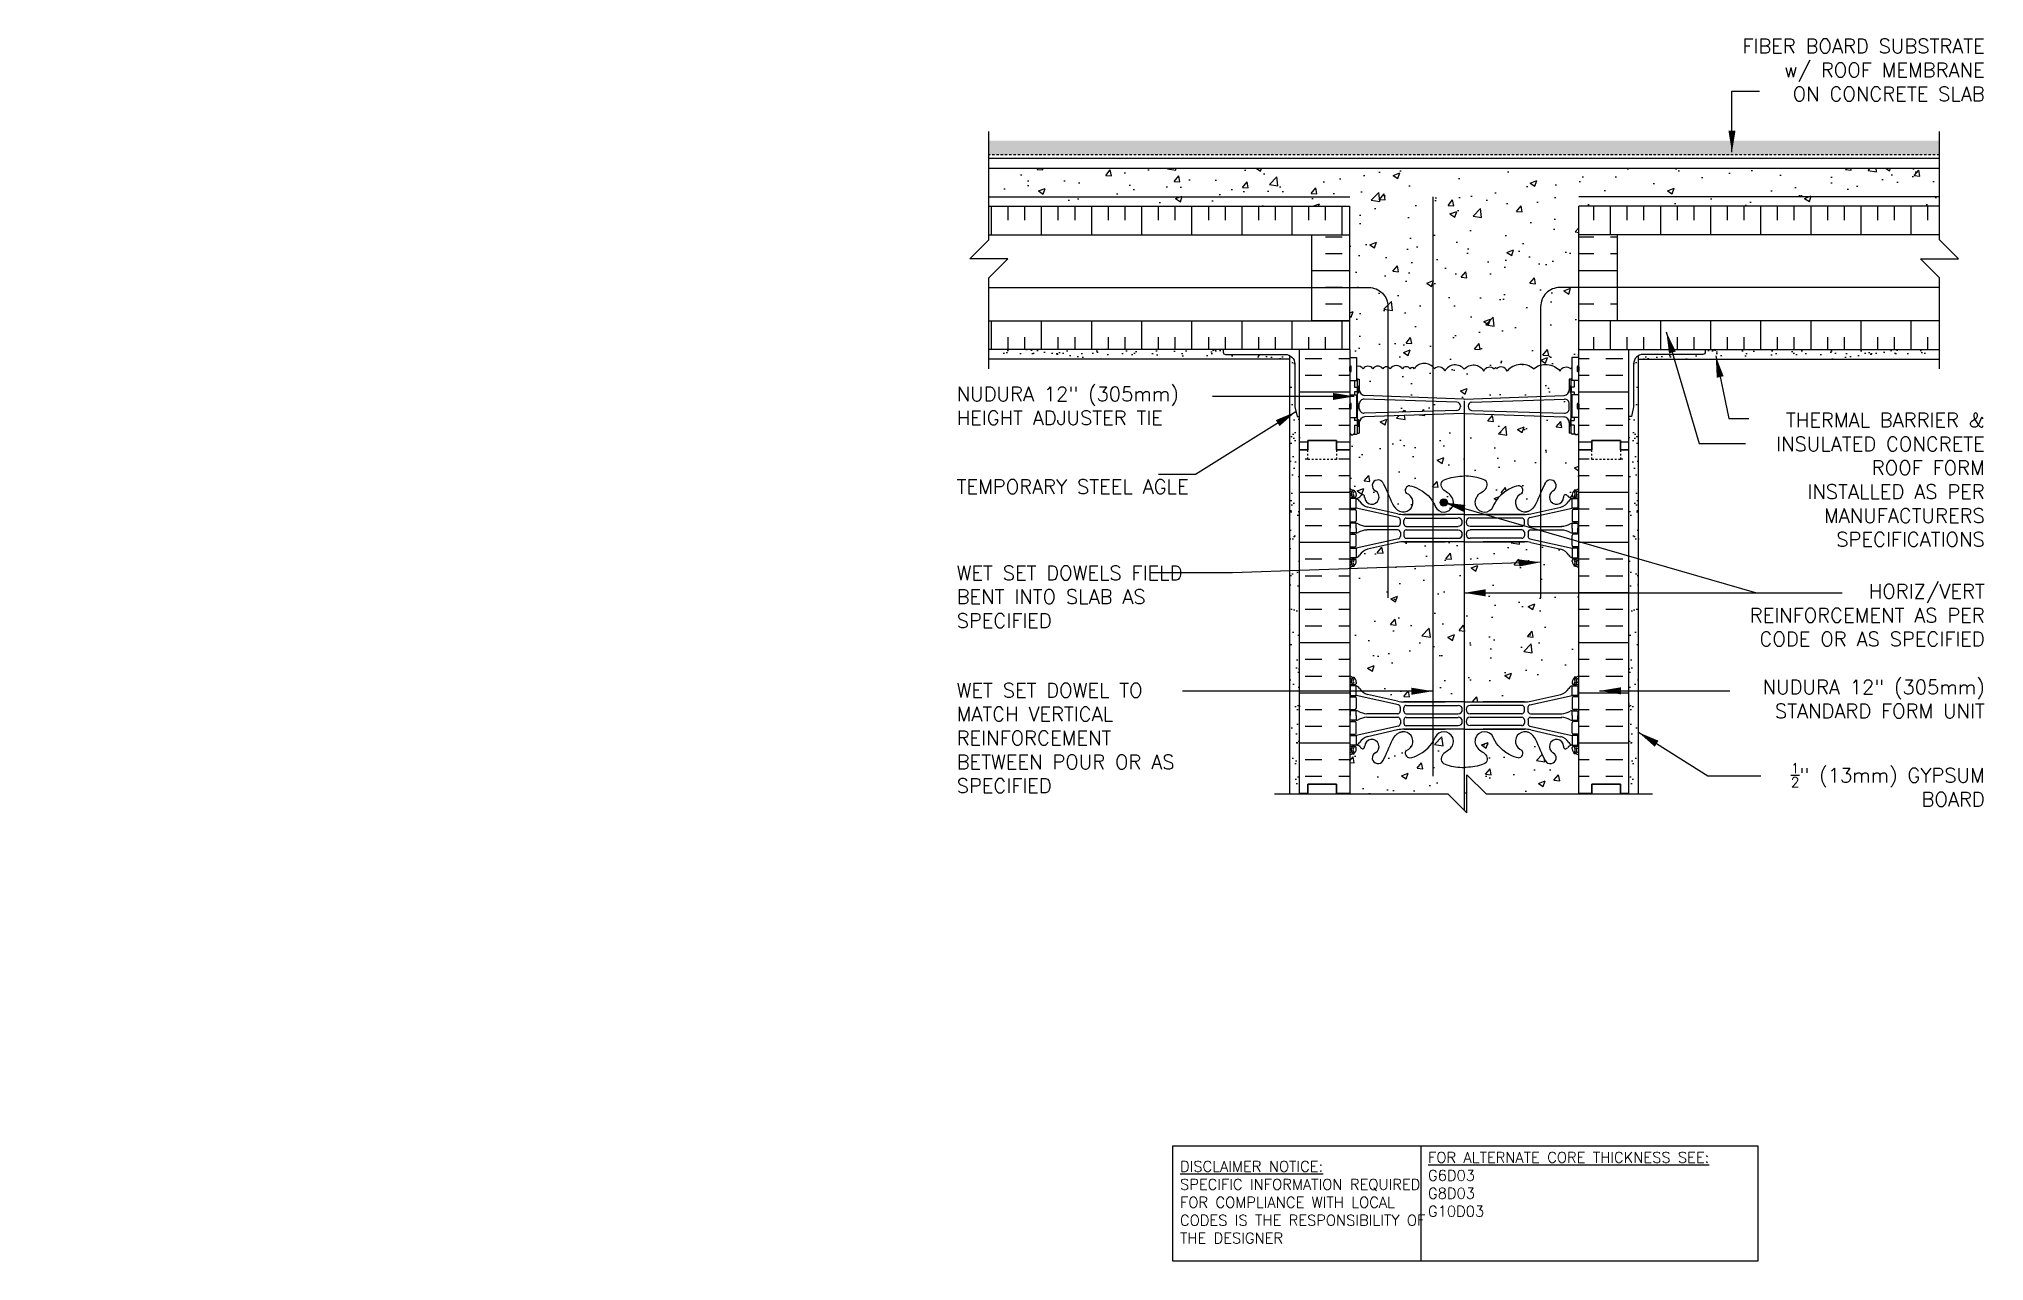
# Model space of a CAD drawing. Header units: inches. Extents: x 189 to 291, y 107 to 171.
import ezdxf

# ---------------------------------------------------------------- set-up
doc = ezdxf.new("R2010")
doc.units = ezdxf.units.IN
doc.header["$LTSCALE"] = 0.5
doc.header["$MEASUREMENT"] = 0
doc.linetypes.add('DASHED2', pattern=[0.375, 0.25, -0.125])
for name, color, linetype in [('HATCH', 12, 'Continuous'), ('line25', 2, 'Continuous'), ('LINE3', 3, 'Continuous'), ('LINE50', 5, 'Continuous'), ('LINE9', 9, 'Continuous'), ('TEXT', 4, 'Continuous'), ('Web_Edge', 9, 'Continuous')]:
    doc.layers.add(name, color=color, linetype=linetype)
doc.styles.add('DIM', font='romans.shx', dxfattribs={"width": 0.7})
doc.styles.add('ROMANS', font='romans.shx', dxfattribs={"height": 0.75})
doc.styles.get("Standard").update_dxf_attribs({"font": 'romans.shx', "height": 0.75})
doc.linetypes.add('STEEL', pattern='A,0.5,-0.2,["X",Standard,S=0.1,R=0,X=-0.1,Y=-0.05],-0.1', length=0.8)
doc.dimstyles.new('ext_12', dxfattribs={"dimscale": 12, "dimtxt": 0.09375, "dimasz": 0.09375, "dimexe": 0.09375, "dimexo": 0.0625, "dimgap": 0.0625, "dimtad": 1, "dimdec": 1, "dimzin": 2, "dimdsep": 46, "dimlunit": 4, "dimtxsty": 'DIM', "dimcen": 0.09, "dimdle": 0.09375, "dimclrt": 4, "dimadec": 0, "dimazin": 0, "dimtfac": 1, "dimtdec": 1, "dimtmove": 2, "dimatfit": 3, "dimfxl": 1, "dimfrac": 2, "dimtolj": 1, "dimtzin": 0, "dimarcsym": 0})
pattern_1 = [(50, (0, 0), (3.5863, -0.31376), [0.375, -4.125]), (355, (0, 0), (-0.693757, 3.76096), [0.3, -3.3]), (100.4514, (0.299, -0.026), (2.892544, 3.4472), [0.3187, -3.50571]), (46.1842, (0, 1), (5.336207, -0.827596), [0.5625, -6.1875]), (96.6356, (0.4447, 0.931), (4.67331, 4.87059), [0.47805, -5.25857]), (351.1842, (0, 1), (4.67331, 4.87059), [0.45, -4.95]), (21, (0.5, 0.75), (2.984535, -2.013094), [0.375, -4.125]), (326, (0.5, 0.75), (1.216577, 3.62575), [0.3, -3.3]), (71.4514, (0.7487, 0.5822), (4.201112, 1.612656), [0.3187, -3.50571]), (37.5, (0, 0), (0.0607993, 1.6644693), [0, -3.26, 0, -3.35, 0, -3.3125]), (7.5, (0, 0), (1.315348, 1.972059), [0, -1.91, 0, -3.185, 0, -1.2625]), (327.5, (-1.115, 0), (2.669112, -0.1127744), [0, -1.25, 0, -3.9, 0, -5.175]), (317.5, (-1.615, 0), (2.915931, 0.500525), [0, -1.625, 0, -2.59, 0, -3.675])]

msp = doc.modelspace()

# ---------------------------------------------------------------- texts
at = {"layer": 'TEXT', "char_height": 0.75, "style": 'ROMANS'}
for s, insert, width, attachment_point in [('\\A1;FIBER BOARD SUBSTRATE\\Pw/ ROOF MEMBRANE \\PON CONCRETE SLAB', (291.09, 170.72), 26.1134, 3), ('\\PNUDURA 12" (305mm) HEIGHT ADJUSTER TIE', (237.24, 152.14), 13.3831, 4), ('THERMAL BARRIER & INSULATED CONCRETE ROOF FORM INSTALLED AS PER MANUFACTURERS SPECIFICATIONS', (291.09, 147.65), 12.1742, 6), ('TEMPORARY STEEL AGLE', (237.24, 147.29), 13.3831, 4), ('\\PWET SET DOWELS FIELD BENT INTO SLAB AS SPECIFIED', (237.24, 142.15), 13.3831, 4), ('HORIZ/VERT REINFORCEMENT AS PER CODE OR AS SPECIFIED', (291.09, 140.56), 14.0593, 6), ('WET SET DOWEL TO MATCH VERTICAL REINFORCEMENT BETWEEN POUR OR AS SPECIFIED', (237.24, 134.13), 13.4725, 4), ('NUDURA 12" (305mm) STANDARD FORM UNIT', (291.09, 136.17), 16.7017, 6), ('\\A1;{\\H0.7x;\\S1/2;}" (13mm) GYPSUM BOARD', (291.09, 131.68), 12.1742, 6)]:
    msp.add_mtext(s, dxfattribs=dict(at, insert=insert, width=width, attachment_point=attachment_point))
at = {"layer": 'TEXT', "char_height": 0.5625, "attachment_point": 4}
for s, insert, width in [('{\\LFOR ALTERNATE CORE THICKNESS SEE:\\P}G6D03\\PG8D03\\PG10D03', (261.93, 110.77), 23.333), ('{\\LDISCLAIMER NOTICE:}\\PSPECIFIC INFORMATION REQUIRED FOR COMPLIANCE WITH LOCAL CODES IS THE RESPONSIBILITY OF THE DESIGNER', (248.94, 109.83), 14.0024)]:
    msp.add_mtext(s, dxfattribs=dict(at, insert=insert, width=width))

# ---------------------------------------------------------------- blocks, each defined once
blk = doc.blocks.new('12-inch Hinge Pin Web')
at = {"layer": 'Web_Edge'}
for p, q in [((349.97, 208.9), (350.06, 208.9)), ((350.06, 208.9), (350.06, 208.86)), ((361.68, 208.9), (361.59, 208.9)), ((361.59, 208.9), (361.59, 208.86)), ((349.82, 208.63), (349.9, 208.63)), ((349.82, 208.53), (350.11, 208.53)), ((349.82, 207.89), (350.11, 207.89)), ((349.97, 208.53), (349.97, 208.46)), ((349.97, 207.96), (349.97, 207.89)), ((350.06, 208.53), (350.06, 208.46)), ((350.06, 207.96), (350.06, 207.89)), ((352.38, 207.46), (350.16, 207.96)), ((350.17, 208.66), (350.17, 208.59)), ((352.34, 207.66), (350.76, 208.01)), ((359.26, 207.46), (361.48, 207.96)), ((359.31, 207.66), (360.89, 208.01)), ((361.48, 208.66), (361.48, 208.59)), ((361.82, 208.53), (361.54, 208.53)), ((361.82, 207.89), (361.54, 207.89)), ((361.59, 208.53), (361.59, 208.46)), ((361.59, 207.96), (361.59, 207.89)), ((361.68, 208.53), (361.68, 208.46)), ((361.68, 207.96), (361.68, 207.89)), ((361.82, 208.63), (361.75, 208.63)), ((349.82, 207.23), (350.11, 207.23)), ((349.97, 207.23), (349.97, 207.16)), ((350.06, 207.23), (350.06, 207.16)), ((350.17, 207.82), (350.17, 207.29)), ((352.35, 207), (350.72, 207)), ((352.48, 207.13), (352.48, 207.34)), ((352.67, 207.62), (354.82, 207.62)), ((355.82, 207.62), (352.67, 207.62)), ((352.67, 207.13), (352.67, 207.31)), ((352.79, 207.43), (355.51, 207.43)), ((352.79, 207), (355.51, 207)), ((355.82, 207.62), (358.98, 207.62)), ((358.85, 207.43), (356.14, 207.43)), ((358.85, 207), (356.14, 207)), ((358.98, 207.62), (356.82, 207.62)), ((358.98, 207.13), (358.98, 207.31)), ((359.17, 207.13), (359.17, 207.34)), ((359.29, 207), (360.93, 207)), ((361.48, 207.82), (361.48, 207.29)), ((361.82, 207.23), (361.54, 207.23)), ((361.59, 207.23), (361.59, 207.16)), ((361.68, 207.23), (361.68, 207.16)), ((349.82, 206.59), (350.11, 206.59)), ((349.82, 205.93), (350.11, 205.93)), ((349.97, 206.59), (349.97, 206.66)), ((349.97, 205.86), (349.97, 205.93)), ((350.06, 206.59), (350.06, 206.66)), ((350.06, 205.86), (350.06, 205.93)), ((352.38, 206.35), (350.16, 205.86)), ((350.17, 205.99), (350.17, 206.52)), ((352.35, 206.81), (350.72, 206.81)), ((352.34, 206.15), (350.76, 205.8)), ((352.48, 206.69), (352.48, 206.47)), ((352.67, 206.69), (352.67, 206.5)), ((352.67, 206.19), (354.82, 206.19)), ((355.82, 206.19), (352.67, 206.19)), ((352.79, 206.81), (355.51, 206.81)), ((352.79, 206.38), (355.51, 206.38)), ((355.82, 206.19), (358.98, 206.19)), ((358.85, 206.81), (356.14, 206.81)), ((358.85, 206.38), (356.14, 206.38)), ((358.98, 206.19), (356.82, 206.19)), ((358.98, 206.69), (358.98, 206.5)), ((359.17, 206.69), (359.17, 206.47)), ((359.26, 206.35), (361.48, 205.86)), ((359.29, 206.81), (360.93, 206.81)), ((359.31, 206.15), (360.89, 205.8)), ((361.48, 205.99), (361.48, 206.52)), ((361.82, 206.59), (361.54, 206.59)), ((361.82, 205.93), (361.54, 205.93)), ((361.59, 206.59), (361.59, 206.66)), ((361.59, 205.86), (361.59, 205.93)), ((361.68, 206.59), (361.68, 206.66)), ((361.68, 205.86), (361.68, 205.93)), ((349.82, 205.29), (350.11, 205.29)), ((349.82, 205.19), (349.9, 205.19)), ((349.97, 205.29), (349.97, 205.36)), ((349.97, 204.91), (350.06, 204.91)), ((350.06, 205.29), (350.06, 205.36)), ((350.06, 204.91), (350.06, 204.95)), ((350.17, 205.16), (350.17, 205.22)), ((361.48, 205.16), (361.48, 205.22)), ((361.82, 205.29), (361.54, 205.29)), ((361.59, 205.29), (361.59, 205.36)), ((361.59, 204.91), (361.59, 204.95)), ((361.68, 204.91), (361.59, 204.91)), ((361.68, 205.29), (361.68, 205.36)), ((361.82, 205.19), (361.75, 205.19)), ((349.82, 198.82), (349.9, 198.82)), ((349.82, 198.72), (350.11, 198.72)), ((349.97, 199.1), (350.06, 199.1)), ((349.97, 198.72), (349.97, 198.65)), ((350.06, 199.1), (350.06, 199.06)), ((350.06, 198.72), (350.06, 198.65)), ((350.17, 198.85), (350.17, 198.78)), ((361.48, 198.85), (361.48, 198.78)), ((361.82, 198.72), (361.54, 198.72)), ((361.68, 199.1), (361.59, 199.1)), ((361.59, 199.1), (361.59, 199.06)), ((361.59, 198.72), (361.59, 198.65)), ((361.68, 198.72), (361.68, 198.65)), ((361.82, 198.82), (361.75, 198.82)), ((349.82, 198.08), (350.11, 198.08)), ((349.97, 198.15), (349.97, 198.08)), ((350.06, 198.15), (350.06, 198.08)), ((352.38, 197.65), (350.16, 198.15)), ((350.17, 198.02), (350.17, 197.48)), ((352.34, 197.85), (350.76, 198.2)), ((352.67, 197.81), (354.82, 197.81)), ((355.82, 197.81), (352.67, 197.81)), ((355.82, 197.81), (358.98, 197.81)), ((358.98, 197.81), (356.82, 197.81)), ((359.26, 197.65), (361.48, 198.15)), ((359.31, 197.85), (360.89, 198.2)), ((361.48, 198.02), (361.48, 197.48)), ((361.82, 198.08), (361.54, 198.08)), ((361.59, 198.15), (361.59, 198.08)), ((361.68, 198.15), (361.68, 198.08)), ((349.82, 197.42), (350.11, 197.42)), ((349.82, 196.78), (350.11, 196.78)), ((349.97, 197.42), (349.97, 197.35)), ((349.97, 196.78), (349.97, 196.85)), ((350.06, 197.42), (350.06, 197.35)), ((350.06, 196.78), (350.06, 196.85)), ((350.17, 196.18), (350.17, 196.72)), ((352.35, 197.19), (350.72, 197.19)), ((352.35, 197), (350.72, 197)), ((352.48, 197.32), (352.48, 197.53)), ((352.48, 196.88), (352.48, 196.67)), ((352.67, 197.32), (352.67, 197.5)), ((352.67, 196.88), (352.67, 196.69)), ((352.79, 197.63), (355.51, 197.63)), ((352.79, 197.19), (355.51, 197.19)), ((352.79, 197), (355.51, 197)), ((358.85, 197.63), (356.14, 197.63)), ((358.85, 197.19), (356.14, 197.19)), ((358.85, 197), (356.14, 197)), ((358.98, 197.32), (358.98, 197.5)), ((358.98, 196.88), (358.98, 196.69)), ((359.17, 197.32), (359.17, 197.53)), ((359.17, 196.88), (359.17, 196.67)), ((359.29, 197.19), (360.93, 197.19)), ((359.29, 197), (360.93, 197)), ((361.48, 196.18), (361.48, 196.72)), ((361.82, 197.42), (361.54, 197.42)), ((361.82, 196.78), (361.54, 196.78)), ((361.59, 197.42), (361.59, 197.35)), ((361.59, 196.78), (361.59, 196.85)), ((361.68, 197.42), (361.68, 197.35)), ((361.68, 196.78), (361.68, 196.85)), ((349.82, 196.12), (350.11, 196.12)), ((349.97, 196.05), (349.97, 196.12)), ((350.06, 196.05), (350.06, 196.12)), ((352.38, 196.54), (350.16, 196.05)), ((352.34, 196.35), (350.76, 195.99)), ((352.67, 196.38), (354.82, 196.38)), ((355.82, 196.38), (352.67, 196.38)), ((352.79, 196.57), (355.51, 196.57)), ((355.82, 196.38), (358.98, 196.38)), ((358.85, 196.57), (356.14, 196.57)), ((358.98, 196.38), (356.82, 196.38)), ((359.26, 196.54), (361.48, 196.05)), ((359.31, 196.35), (360.89, 195.99)), ((361.82, 196.12), (361.54, 196.12)), ((361.59, 196.05), (361.59, 196.12)), ((361.68, 196.05), (361.68, 196.12)), ((349.82, 195.48), (350.11, 195.48)), ((349.82, 195.38), (349.9, 195.38)), ((349.97, 195.48), (349.97, 195.55)), ((349.97, 195.1), (350.06, 195.1)), ((350.06, 195.48), (350.06, 195.55)), ((350.06, 195.1), (350.06, 195.14)), ((350.17, 195.35), (350.17, 195.42)), ((361.48, 195.35), (361.48, 195.42)), ((361.82, 195.48), (361.54, 195.48)), ((361.59, 195.48), (361.59, 195.55)), ((361.59, 195.1), (361.59, 195.14)), ((361.68, 195.1), (361.59, 195.1)), ((361.68, 195.48), (361.68, 195.55)), ((361.82, 195.38), (361.75, 195.38))]:
    blk.add_line(p, q, dxfattribs=at)
for points in [[(349.86, 207.96), (350.16, 207.96), (350.16, 208.46), (349.86, 208.46)], [(361.78, 207.96), (361.48, 207.96), (361.48, 208.46), (361.78, 208.46)], [(349.86, 205.86), (350.16, 205.86), (350.16, 205.36), (349.86, 205.36)], [(361.78, 205.86), (361.48, 205.86), (361.48, 205.36), (361.78, 205.36)], [(349.86, 198.15), (350.16, 198.15), (350.16, 198.65), (349.86, 198.65)], [(361.78, 198.15), (361.48, 198.15), (361.48, 198.65), (361.78, 198.65)], [(349.86, 196.05), (350.16, 196.05), (350.16, 195.55), (349.86, 195.55)], [(361.78, 196.05), (361.48, 196.05), (361.48, 195.55), (361.78, 195.55)]]:
    blk.add_lwpolyline(points, close=True, dxfattribs=at)
for points in [[(350.16, 206.91), (350.16, 207.16), (349.86, 207.16), (349.86, 206.91)], [(350.16, 206.91), (350.16, 206.66), (349.86, 206.66), (349.86, 206.91)], [(361.48, 206.91), (361.48, 207.16), (361.78, 207.16), (361.78, 206.91)], [(361.48, 206.91), (361.48, 206.66), (361.78, 206.66), (361.78, 206.91)], [(350.16, 197.1), (350.16, 197.35), (349.86, 197.35), (349.86, 197.1)], [(350.16, 197.1), (350.16, 196.85), (349.86, 196.85), (349.86, 197.1)], [(361.48, 197.1), (361.48, 197.35), (361.78, 197.35), (361.78, 197.1)], [(361.48, 197.1), (361.48, 196.85), (361.78, 196.85), (361.78, 197.1)]]:
    blk.add_lwpolyline(points, dxfattribs=at)
for centre, radius, start, end in [((350.17, 209.36), 0.5, 226.2109, 250.5288), ((350.17, 209.36), 0.6, 234.7832, 245.0748), ((350.16, 208.71), 0.25, 140.1145, 222.4609), ((350.01, 208.84), 0.045, 321.448, 139.1879), ((349.92, 208.66), 0.25, 0, 70.5288), ((351.31, 209.13), 0.3, 27.597, 243.9425), ((352.98, 208.88), 0.242, 90, 218.2327), ((358.66, 208.88), 0.242, 321.7673, 90), ((360.34, 209.13), 0.3, 296.0575, 152.403), ((361.73, 208.66), 0.25, 109.4712, 180), ((361.64, 208.84), 0.045, 40.8121, 218.552), ((361.48, 209.36), 0.5, 289.4712, 313.7891), ((361.48, 208.71), 0.25, 317.5391, 39.8855), ((361.48, 209.36), 0.6, 294.9252, 305.2168), ((349.9, 208.65), 0.0196, 269.4032, 15.4901), ((349.91, 208.8), 0.021, 343.464, 63.9957), ((350.01, 208.57), 0.045, 222.4609, 42.4609), ((350.16, 208.71), 0.16, 140.0001, 222.4609), ((350.11, 208.59), 0.0625, 270, 0), ((350.11, 207.82), 0.0625, 0, 90), ((350.13, 208.81), 0.352, 276.1291, 321.5331), ((350.04, 208.11), 0.364, 34.9775, 70.3387), ((350.97, 208.72), 0.743, 212.7919, 253.8107), ((350.5, 208.54), 0.113, 347.8156, 154.0569), ((350.99, 208.53), 0.375, 182.9237, 59.8675), ((352.64, 208.25), 0.5, 246.2139, 71.7937), ((354.76, 208.25), 0.5, 204.819, 44.1875), ((356.89, 208.25), 0.5, 135.8125, 335.181), ((359.01, 208.25), 0.5, 108.2063, 293.7861), ((360.66, 208.53), 0.375, 120.1325, 357.0763), ((360.68, 208.72), 0.743, 286.1893, 327.2081), ((361.14, 208.54), 0.113, 25.9431, 192.1844), ((361.52, 208.81), 0.352, 218.4669, 263.8709), ((361.6, 208.11), 0.364, 109.6613, 145.0225), ((361.54, 208.59), 0.0625, 180, 270), ((361.54, 207.82), 0.0625, 90, 180), ((361.63, 208.57), 0.045, 137.5391, 317.5391), ((361.48, 208.71), 0.16, 317.5391, 39.9999), ((361.74, 208.8), 0.021, 116.0043, 196.536), ((361.75, 208.65), 0.0196, 164.5099, 270.5968), ((350.11, 207.29), 0.0625, 270, 0), ((350.16, 206.94), 0.219, 60.4937, 88.92), ((350.81, 208.17), 1.17, 242.6365, 265.6505), ((352.67, 209.12), 1.5, 257.4135, 270), ((352.35, 207.13), 0.125, 270, 0), ((352.35, 207.34), 0.125, 0, 77.3767), ((352.79, 207.31), 0.125, 90, 180), ((352.79, 207.13), 0.125, 180, 270), ((355.51, 207.22), 0.217, 270, 90), ((356.14, 207.22), 0.217, 90, 270), ((358.85, 207.31), 0.125, 0, 90), ((358.85, 207.13), 0.125, 270, 360), ((358.98, 209.12), 1.5, 270, 282.5865), ((359.29, 207.34), 0.125, 102.6233, 180), ((359.29, 207.13), 0.125, 180, 270), ((360.84, 208.17), 1.17, 274.3495, 297.3635), ((361.49, 206.94), 0.219, 91.08, 119.5063), ((361.54, 207.29), 0.0625, 180, 270), ((350.11, 206.52), 0.0625, 0, 90), ((350.11, 205.99), 0.0625, 270, 0), ((350.16, 206.87), 0.219, 271.08, 299.5063), ((350.81, 205.64), 1.17, 94.3495, 117.3635), ((352.67, 204.69), 1.5, 90, 102.5865), ((352.35, 206.69), 0.125, 0, 90), ((352.35, 206.47), 0.125, 282.6233, 0), ((352.79, 206.69), 0.125, 90, 180), ((352.79, 206.5), 0.125, 180, 270), ((355.51, 206.59), 0.217, 270, 90), ((356.14, 206.59), 0.217, 90, 270), ((358.85, 206.69), 0.125, 0, 90), ((358.85, 206.5), 0.125, 270, 0), ((358.98, 204.69), 1.5, 77.4135, 90), ((359.29, 206.69), 0.125, 90, 180), ((359.29, 206.47), 0.125, 180, 257.3767), ((360.84, 205.64), 1.17, 62.6365, 85.6505), ((361.49, 206.87), 0.219, 240.4937, 268.92), ((361.54, 206.52), 0.0625, 90, 180), ((361.54, 205.99), 0.0625, 180, 270), ((350.17, 204.45), 0.6, 114.9252, 125.2168), ((350.17, 204.45), 0.5, 109.4712, 133.7891), ((349.9, 205.17), 0.0196, 344.5099, 90.5968), ((350.16, 205.1), 0.25, 137.5391, 219.8855), ((349.91, 205.01), 0.021, 296.0043, 16.536), ((350.01, 204.97), 0.045, 220.8121, 38.552), ((350.01, 205.24), 0.045, 317.5391, 137.5391), ((350.16, 205.1), 0.16, 137.5391, 219.9999), ((349.92, 205.16), 0.25, 289.4712, 360), ((350.11, 205.22), 0.0625, 360, 90), ((350.04, 205.7), 0.364, 289.6613, 325.0225), ((350.97, 205.09), 0.743, 106.1893, 147.2081), ((360.68, 205.09), 0.743, 32.7919, 73.8107), ((361.6, 205.7), 0.364, 214.9775, 250.3387), ((361.54, 205.22), 0.0625, 90, 180), ((361.73, 205.16), 0.25, 180, 250.5288), ((361.63, 205.24), 0.045, 42.4609, 222.4609), ((361.48, 205.1), 0.16, 320.0001, 42.4609), ((361.64, 204.97), 0.045, 141.448, 319.1879), ((361.48, 204.45), 0.5, 46.2109, 70.5288), ((361.48, 205.1), 0.25, 320.1145, 42.4609), ((361.74, 205.01), 0.021, 163.464, 243.9957), ((361.75, 205.17), 0.0196, 89.4032, 195.4901), ((361.48, 204.45), 0.6, 54.7832, 65.0748), ((350.17, 199.56), 0.5, 226.2109, 250.5288), ((350.17, 199.56), 0.6, 234.7832, 245.0748), ((349.9, 198.84), 0.0196, 269.4032, 15.4901), ((350.16, 198.9), 0.25, 140.1145, 222.4609), ((349.91, 198.99), 0.021, 343.464, 63.9957), ((350.01, 199.03), 0.045, 321.448, 139.1879), ((350.01, 198.76), 0.045, 222.4609, 42.4609), ((349.92, 198.85), 0.25, 0, 70.5288), ((350.16, 198.9), 0.16, 140.0001, 222.4609), ((350.11, 198.78), 0.0625, 270, 0), ((361.73, 198.85), 0.25, 109.4712, 180), ((361.54, 198.78), 0.0625, 180, 270), ((361.63, 198.76), 0.045, 137.5391, 317.5391), ((361.64, 199.03), 0.045, 40.8121, 218.552), ((361.48, 198.9), 0.16, 317.5391, 39.9999), ((361.48, 199.56), 0.5, 289.4712, 313.7891), ((361.48, 198.9), 0.25, 317.5391, 39.8855), ((361.74, 198.99), 0.021, 116.0043, 196.536), ((361.48, 199.56), 0.6, 294.9252, 305.2168), ((361.75, 198.84), 0.0196, 164.5099, 270.5968), ((350.11, 198.02), 0.0625, 0, 90), ((350.04, 198.31), 0.364, 34.9775, 70.3387), ((350.97, 198.92), 0.743, 212.7919, 253.8107), ((352.67, 199.31), 1.5, 257.4135, 270), ((358.98, 199.31), 1.5, 270, 282.5865), ((360.68, 198.92), 0.743, 286.1893, 327.2081), ((361.6, 198.31), 0.364, 109.6613, 145.0225), ((361.54, 198.02), 0.0625, 90, 180), ((350.11, 197.48), 0.0625, 270, 0), ((350.11, 196.72), 0.0625, 0, 90), ((350.16, 197.13), 0.219, 60.4937, 88.92), ((350.16, 197.07), 0.219, 271.08, 299.5063), ((350.81, 198.36), 1.17, 242.6365, 265.6505), ((350.81, 195.84), 1.17, 94.3495, 117.3635), ((352.35, 197.32), 0.125, 270, 0), ((352.35, 196.88), 0.125, 0, 90), ((352.35, 197.53), 0.125, 0, 77.3767), ((352.35, 196.67), 0.125, 282.6233, 0), ((352.79, 197.5), 0.125, 90, 180), ((352.79, 197.32), 0.125, 180, 270), ((352.79, 196.88), 0.125, 90, 180), ((352.79, 196.69), 0.125, 180, 270), ((355.51, 197.41), 0.217, 270, 90), ((355.51, 196.79), 0.217, 270, 90), ((356.14, 197.41), 0.217, 90, 270), ((356.14, 196.79), 0.217, 90, 270), ((358.85, 197.5), 0.125, 0, 90), ((358.85, 197.32), 0.125, 270, 360), ((358.85, 196.88), 0.125, 0, 90), ((358.85, 196.69), 0.125, 270, 0), ((359.29, 197.53), 0.125, 102.6233, 180), ((359.29, 197.32), 0.125, 180, 270), ((359.29, 196.88), 0.125, 90, 180), ((359.29, 196.67), 0.125, 180, 257.3767), ((360.84, 198.36), 1.17, 274.3495, 297.3635), ((360.84, 195.84), 1.17, 62.6365, 85.6505), ((361.49, 197.13), 0.219, 91.08, 119.5063), ((361.49, 197.07), 0.219, 240.4937, 268.92), ((361.54, 197.48), 0.0625, 180, 270), ((361.54, 196.72), 0.0625, 90, 180), ((350.11, 196.18), 0.0625, 270, 0), ((350.04, 195.89), 0.364, 289.6613, 325.0225), ((350.97, 195.28), 0.743, 106.1893, 147.2081), ((350.99, 195.47), 0.375, 300.1325, 177.0763), ((352.67, 194.88), 1.5, 90, 102.5865), ((352.64, 195.75), 0.5, 288.2063, 113.7861), ((354.76, 195.75), 0.5, 315.8125, 155.181), ((356.89, 195.75), 0.5, 24.819, 224.1875), ((359.01, 195.75), 0.5, 66.2139, 251.7937), ((358.98, 194.88), 1.5, 77.4135, 90), ((360.66, 195.47), 0.375, 2.9237, 239.8675), ((360.68, 195.28), 0.743, 32.7919, 73.8107), ((361.6, 195.89), 0.364, 214.9775, 250.3387), ((361.54, 196.18), 0.0625, 180, 270), ((350.17, 194.64), 0.6, 114.9252, 125.2168), ((350.17, 194.64), 0.5, 109.4712, 133.7891), ((349.9, 195.36), 0.0196, 344.5099, 90.5968), ((350.16, 195.29), 0.25, 137.5391, 219.8855), ((349.91, 195.2), 0.021, 296.0043, 16.536), ((350.01, 195.16), 0.045, 220.8121, 38.552), ((350.01, 195.43), 0.045, 317.5391, 137.5391), ((350.16, 195.29), 0.16, 137.5391, 219.9999), ((349.92, 195.35), 0.25, 289.4712, 360), ((350.11, 195.42), 0.0625, 360, 90), ((350.13, 195.2), 0.352, 38.4669, 83.8709), ((350.5, 195.47), 0.113, 205.9431, 12.1844), ((351.31, 194.88), 0.3, 116.0575, 332.403), ((352.98, 195.13), 0.242, 141.7673, 270), ((358.66, 195.13), 0.242, 270, 38.2327), ((360.34, 194.88), 0.3, 207.597, 63.9425), ((361.14, 195.47), 0.113, 167.8156, 334.0569), ((361.52, 195.2), 0.352, 96.1291, 141.5331), ((361.54, 195.42), 0.0625, 90, 180), ((361.73, 195.35), 0.25, 180, 250.5288), ((361.63, 195.43), 0.045, 42.4609, 222.4609), ((361.48, 195.29), 0.16, 320.0001, 42.4609), ((361.64, 195.16), 0.045, 141.448, 319.1879), ((361.48, 194.64), 0.5, 46.2109, 70.5288), ((361.48, 195.29), 0.25, 320.1145, 42.4609), ((361.74, 195.2), 0.021, 163.464, 243.9957), ((361.75, 195.36), 0.0196, 89.4032, 195.4901), ((361.48, 194.64), 0.6, 54.7832, 65.0748)]:
    blk.add_arc(centre, radius, start, end, dxfattribs=at)
for points, knots in [([(351.58, 209.26), (351.66, 209.1), (351.91, 208.61), (352.13, 207.86), (352.54, 207.76), (352.59, 207.76)], [0, 0, 0, 0, 0.579211, 1.703896, 1.875321, 1.875321, 1.875321, 1.875321]), ([(352.98, 209.12), (353.1, 209.12), (353.94, 208.77), (354.18, 208.31), (354.32, 208.03)], [0.038125, 0.038125, 0.038125, 0.038125, 0.320663, 1.258119, 1.258119, 1.258119, 1.258119]), ([(355.12, 208.6), (355.01, 208.77), (354.65, 208.86), (354.58, 209.35), (355.12, 209.59), (355.53, 209.62), (355.82, 209.64)], [0.229407, 0.229407, 0.229407, 0.229407, 0.844432, 1.128849, 1.464331, 2.389004, 2.389004, 2.389004, 2.389004]), ([(356.53, 208.6), (356.64, 208.77), (357, 208.86), (357.07, 209.35), (356.52, 209.59), (356.12, 209.62), (355.82, 209.64)], [0.229407, 0.229407, 0.229407, 0.229407, 0.844432, 1.128849, 1.464331, 2.389004, 2.389004, 2.389004, 2.389004]), ([(358.66, 209.12), (358.54, 209.12), (357.71, 208.77), (357.47, 208.31), (357.33, 208.03)], [0.038125, 0.038125, 0.038125, 0.038125, 0.320663, 1.258119, 1.258119, 1.258119, 1.258119]), ([(360.07, 209.26), (359.99, 209.1), (359.73, 208.61), (359.52, 207.86), (359.11, 207.76), (359.05, 207.76)], [0, 0, 0, 0, 0.579211, 1.703896, 1.875321, 1.875321, 1.875321, 1.875321]), ([(351.58, 194.74), (351.66, 194.91), (351.91, 195.4), (352.13, 196.15), (352.54, 196.24), (352.59, 196.25)], [0, 0, 0, 0, 0.579211, 1.703896, 1.875321, 1.875321, 1.875321, 1.875321]), ([(352.98, 194.88), (353.1, 194.88), (353.94, 195.24), (354.18, 195.7), (354.32, 195.98)], [0.038125, 0.038125, 0.038125, 0.038125, 0.320663, 1.258119, 1.258119, 1.258119, 1.258119]), ([(358.66, 194.88), (358.54, 194.88), (357.71, 195.24), (357.47, 195.7), (357.33, 195.98)], [0.038125, 0.038125, 0.038125, 0.038125, 0.320663, 1.258119, 1.258119, 1.258119, 1.258119]), ([(360.07, 194.74), (359.99, 194.91), (359.73, 195.4), (359.52, 196.15), (359.11, 196.24), (359.05, 196.25)], [0, 0, 0, 0, 0.579211, 1.703896, 1.875321, 1.875321, 1.875321, 1.875321]), ([(355.12, 195.4), (355.01, 195.24), (354.65, 195.15), (354.58, 194.65), (355.12, 194.42), (355.53, 194.39), (355.82, 194.37)], [0.229407, 0.229407, 0.229407, 0.229407, 0.844432, 1.128849, 1.464331, 2.389004, 2.389004, 2.389004, 2.389004]), ([(356.53, 195.4), (356.64, 195.24), (357, 195.15), (357.07, 194.65), (356.52, 194.42), (356.12, 194.39), (355.82, 194.37)], [0.229407, 0.229407, 0.229407, 0.229407, 0.844432, 1.128849, 1.464331, 2.389004, 2.389004, 2.389004, 2.389004])]:
    blk.add_open_spline(points, degree=3, knots=knots, dxfattribs=at)
for points in [[(352.67, 207.13), (352.67, 207.3)], [(358.98, 207.13), (358.98, 207.3)], [(352.67, 206.68), (352.67, 206.51)], [(358.98, 206.68), (358.98, 206.51)], [(352.67, 197.32), (352.67, 197.5)], [(352.67, 196.87), (352.67, 196.7)], [(358.98, 197.32), (358.98, 197.5)], [(358.98, 196.87), (358.98, 196.7)]]:
    blk.add_open_spline(points, degree=1, dxfattribs=at)

# ---------------------------------------------------------------- hatches: boundary and pattern name
h = msp.add_hatch()
h.set_pattern_fill('AR-CONC', color=256, scale=0.5, style=0)
h.paths.add_polyline_path([(193.98, 144.19), (193.36, 144.19), (193.37, 144.16, 0.832346)])
h = msp.add_hatch()
h.set_pattern_fill('AR-CONC', color=256, scale=0.5, style=0)
h.paths.add_polyline_path([(195.23, 144.16), (195.24, 144.19), (194.61, 144.19, 0.832346)])
at = {"layer": 'HATCH'}
h = msp.add_hatch(dxfattribs=at)
h.set_pattern_fill('GRAVEL', color=256, style=0)
h.set_pattern_definition([(228.0128, (0.72, 1), (-7.999998232, -9.000001342), [0.134536, -13.319088]), (184.9697, (0.63, 0.9), (12.0000010515, 0.999991307), [0.230868, -22.855925]), (132.5104, (0.4, 0.88), (9.999990718, -11.000008674), [0.162788, -16.116032]), (267.2737, (0.01, 0.63), (0.999996018, 20.000000295), [0.210238, -20.813558]), (292.8337, (0, 0.42), (-5.0000099054, 11.999996412), [0.206155, -20.409373]), (357.2737, (0.08, 0.23), (-20.000000295, 0.999996018), [0.210238, -20.813558]), (37.6942, (0.29, 0.22), (-13.0000073456, -9.999990405), [0.278029, -27.524849]), (72.2553, (0.51, 0.39), (7.0000107627, 21.9999962312), [0.262488, -25.986321]), (121.4296, (0.59, 0.64), (-8.000008234, 12.9999950365), [0.21095, -20.884073]), (175.2364, (0.48, 0.82), (11.000000946, -0.999991533), [0.240832, -11.800763]), (222.3974, (0.24, 0.84), (-12.000007351, -10.999992082), [0.311448, -30.833375]), (138.8141, (1, 0.62), (-7.000002947, 5.999997313), [0.106301, -10.523844]), (171.4692, (0.92, 0.69), (12.999998285, -2.00000791), [0.202237, -20.021511]), (225, (0.72, 0.72), (-1e-16, -1.0000003), [0.141421, -1.272792]), (203.1986, (0.65, 0.84), (4.99999973, 2.000001325), [0.076158, -7.539615]), (291.8014, (0.58, 0.81), (-0.99999991, 3.00000027), [0.107703, -5.277462]), (30.9638, (0.62, 0.71), (2.99999802, 2.00000248), [0.174929, -5.656023]), (161.5651, (0.77, 0.8), (2.00000043, -0.9999984), [0.126491, -3.035787]), (16.3895, (0, 0.81), (10.000002198, 2.99999271), [0.1772, -17.542845]), (70.3462, (0.17, 0.86), (-3.999995247, -11.000002136), [0.148661, -14.717408]), (293.1986, (0.77, 1), (-2.000001325, 4.99999973), [0.152315, -7.463458]), (343.6105, (0.83, 0.86), (-10.000002198, 2.99999271), [0.1772, -17.542845]), (339.444, (0, 0.19), (-5.000001845, 1.999995996), [0.17088, -8.373124]), (294.7751, (0.16, 0.13), (-4.999992189, 11.000003422), [0.143178, -14.174643]), (66.8014, (0.78, 0), (2.000001325, 4.99999973), [0.152315, -7.463458]), (17.354, (0.84, 0.14), (-13.000002019, -3.999994502), [0.167631, -16.595424]), (69.444, (0.29, 0), (-1.999995996, -5.000001845), [0.08544, -8.458564]), (101.3099, (0.72, 0), (-0.99999763, 4.00000075), [0.05099, -5.048029]), (165.9638, (0.71, 0.05), (3.00000055, -0.99999806), [0.206155, -3.91695]), (186.009, (0.51, 0.1), (9.999999751, 0.9999993175), [0.19105, -18.913923]), (303.6901, (0.62, 0.62), (-1.00000133, 1.99999956), [0.144222, -3.461329]), (353.1572, (0.7, 0.5), (16.9999993655, -2.000007998), [0.251794, -24.927563]), (60.9454, (0.95, 0.47), (-4.000000027, -7.000000385), [0.102956, -10.192674]), (90, (1, 0.56), (-1, 1), [0.06, -0.94]), (120.2564, (0.49, 0.13), (3.999994887, -7.000002456), [0.138924, -13.75352]), (48.0128, (0.42, 0.25), (7.999998232, 9.000001342), [0.269072, -13.184552]), (0, (0.6, 0.45), (1, 1), [0.26, -0.74]), (325.3048, (0.86, 0.45), (-9.999994259, 7.00000861), [0.158114, -15.653274]), (254.0546, (0.99, 0.36), (-0.99999989, -4.000000127), [0.145602, -7.134508]), (207.646, (0.95, 0.22), (-18.999995807, -10.000007713), [0.237065, -23.469474]), (175.4261, (0.74, 0.11), (-13.0000005583, 0.999994801), [0.250799, -24.829074])])
h.paths.add_polyline_path([(288.72, 165.4), (238.93, 165.4), (238.93, 164.65), (288.72, 164.65)])
h = msp.add_hatch(dxfattribs=at)
h.set_pattern_fill('AR-CONC', color=256, scale=0.5)
h.set_pattern_definition(pattern_1)
h.paths.add_polyline_path([(269.83, 161.96), (288.72, 161.96), (288.72, 163.96), (238.93, 163.96), (238.93, 161.96), (257.83, 161.96), (257.83, 160.46), (257.83, 155.96), (257.83, 154.46), (257.83, 154.05), (258.19, 154.05), (258.19, 153.57, -0.328601), (258.53, 153.46, -0.520567), (259.04, 153.46, -0.520567), (259.56, 153.46, -0.520567), (259.94, 153.46, -0.520567), (260.59, 153.46, -0.520567), (260.99, 153.46, -0.520567), (261.21, 153.46, -0.520567), (262.26, 153.46, -0.520567), (262.81, 153.34, -0.520567), (263.83, 153.44, -0.520567), (264.85, 153.34, -0.520567), (265.4, 153.46, -0.035013), (265.46, 153.53, -0.035013), (265.52, 153.46, -0.520567), (266.07, 153.34, -0.416771), (267.46, 153.45, -0.416771), (268.85, 153.34, -0.520567), (269.4, 153.46, -0.035013), (269.46, 153.53), (269.46, 154.05), (269.83, 154.05), (269.83, 154.46), (269.83, 155.96), (269.83, 160.46)])
h.paths.add_polyline_path([(269.33, 151.62, 0.425773), (269.07, 151.87), (264.21, 151.71, 0.390098), (264.03, 151.51), (264.03, 151.48, 0.390098), (264.21, 151.28), (269.07, 151.13, 0.425773), (269.33, 151.38)])
edge = h.paths.add_edge_path()
edge.add_line((269.83, 149.21), (269.83, 150.08))
edge.add_line((269.83, 150.08), (269.75, 150))
edge.add_line((269.75, 150), (269.66, 150))
edge.add_line((269.66, 150), (269.63, 150.03))
edge.add_line((269.63, 150.03), (269.48, 150.03))
edge.add_arc((269.48, 150.08), 0.05, 180, 270, ccw=False)
edge.add_line((269.43, 150.08), (269.33, 150.08))
edge.add_line((269.33, 150.08), (269.33, 150.64))
edge.add_arc((269.03, 150.64), 0.3, 0, 85.2426)
edge.add_line((269.05, 150.94), (263.84, 151.12))
edge.add_arc((263.83, 150.92), 0.2, 85.2426, 90)
edge.add_arc((263.83, 150.92), 0.2, 90, 94.7574)
edge.add_line((263.81, 151.12), (258.6, 150.94))
edge.add_arc((258.63, 150.64), 0.3, 94.7574, 180)
edge.add_line((258.33, 150.64), (258.33, 150.08))
edge.add_line((258.33, 150.08), (258.23, 150.08))
edge.add_arc((258.18, 150.08), 0.05, -90, 0, ccw=False)
edge.add_line((258.18, 150.03), (258.03, 150.03))
edge.add_line((258.03, 150.03), (258, 150))
edge.add_line((258, 150), (257.91, 150))
edge.add_line((257.91, 150), (257.83, 150.08))
edge.add_line((257.83, 150.08), (257.83, 149.21))
edge.add_line((257.83, 149.21), (257.83, 147.21))
edge.add_arc((258.17, 147.57), 0.5, 226.2109, 246.4218)
edge.add_line((257.97, 147.11), (258.06, 147.11))
edge.add_line((258.06, 147.11), (258.06, 147.07))
edge.add_arc((257.92, 146.86), 0.25, 0, 55.9442, ccw=False)
edge.add_line((258.17, 146.86), (258.17, 146.8))
edge.add_arc((258.11, 146.8), 0.0625, -90, 0, ccw=False)
edge.add_line((258.11, 146.73), (258.06, 146.73))
edge.add_line((258.06, 146.73), (258.06, 146.66))
edge.add_line((258.06, 146.66), (258.17, 146.66))
edge.add_arc((258.13, 147.01), 0.352, 276.1291, 321.5331)
edge.add_arc((258.51, 146.74), 0.113, -12.1844, 154.0569, ccw=False)
edge.add_arc((258.99, 146.74), 0.375, 182.9237, 419.8675)
edge.add_arc((259.31, 147.33), 0.3, 27.597, 243.9425, ccw=False)
edge.add_spline(control_points=[(259.58, 147.47), (259.66, 147.3), (259.92, 146.81), (260.11, 146.13), (260.44, 146)], knot_values=[0, 0, 0, 0, 0.579211, 1.703896, 1.703896, 1.703896, 1.703896], degree=3, periodic=0)
edge.add_spline(control_points=[(260.44, 146), (260.49, 145.98), (260.54, 145.97), (260.6, 145.96)], knot_values=[1.703896, 1.703896, 1.703896, 1.703896, 1.875321, 1.875321, 1.875321, 1.875321], degree=3, periodic=0)
edge.add_arc((260.64, 146.46), 0.5, 265.2926, 431.7937)
edge.add_arc((260.99, 147.09), 0.242, 90, 218.2327, ccw=False)
edge.add_spline(control_points=[(260.99, 147.33), (261.11, 147.33), (261.93, 146.98), (262.17, 146.53), (262.31, 146.25)], knot_values=[0.038125, 0.038125, 0.038125, 0.038125, 0.320663, 1.237398, 1.237398, 1.237398, 1.237398], degree=3, periodic=0)
edge.add_arc((262.76, 146.46), 0.5, 204.819, 404.1875)
edge.add_spline(control_points=[(263.12, 146.81), (263.01, 146.97), (262.65, 147.06), (262.58, 147.56), (263.13, 147.79), (263.53, 147.82), (263.83, 147.84)], knot_values=[0.229407, 0.229407, 0.229407, 0.229407, 0.844432, 1.128849, 1.464331, 2.389004, 2.389004, 2.389004, 2.389004], degree=3, periodic=0)
edge.add_spline(control_points=[(263.83, 147.84), (264.12, 147.82), (264.53, 147.79), (265.07, 147.56), (265, 147.06), (264.64, 146.97), (264.53, 146.81)], knot_values=[0.229407, 0.229407, 0.229407, 0.229407, 1.15408, 1.489562, 1.773979, 2.389004, 2.389004, 2.389004, 2.389004], degree=3, periodic=0)
edge.add_arc((264.89, 146.46), 0.5, 135.8125, 335.181)
edge.add_spline(control_points=[(265.34, 146.25), (265.48, 146.53), (265.73, 146.98), (266.55, 147.33), (266.67, 147.33)], knot_values=[0.038125, 0.038125, 0.038125, 0.038125, 0.95486, 1.237398, 1.237398, 1.237398, 1.237398], degree=3, periodic=0)
edge.add_arc((266.67, 147.09), 0.242, -38.2327, 90, ccw=False)
edge.add_arc((267.01, 146.46), 0.5, 108.2063, 274.7074)
edge.add_spline(control_points=[(267.05, 145.96), (267.11, 145.97), (267.17, 145.98), (267.22, 146)], knot_values=[1.703896, 1.703896, 1.703896, 1.703896, 1.875321, 1.875321, 1.875321, 1.875321], degree=3, periodic=0)
edge.add_spline(control_points=[(267.22, 146), (267.54, 146.13), (267.74, 146.81), (267.99, 147.3), (268.07, 147.47)], knot_values=[0, 0, 0, 0, 1.124685, 1.703896, 1.703896, 1.703896, 1.703896], degree=3, periodic=0)
edge.add_arc((268.34, 147.33), 0.3, -63.9425, 153.0236, ccw=False)
edge.add_arc((268.66, 146.74), 0.375, 120.1325, 357.0763)
edge.add_arc((269.15, 146.74), 0.113, 25.9431, 192.1844, ccw=False)
edge.add_arc((269.52, 147.01), 0.352, 218.4669, 263.8709)
edge.add_line((269.49, 146.66), (269.59, 146.66))
edge.add_line((269.59, 146.66), (269.59, 146.73))
edge.add_line((269.59, 146.73), (269.54, 146.73))
edge.add_arc((269.54, 146.8), 0.0625, 180, 270, ccw=False)
edge.add_line((269.48, 146.8), (269.48, 146.86))
edge.add_arc((269.73, 146.86), 0.25, 124.0558, 180, ccw=False)
edge.add_line((269.59, 147.07), (269.59, 147.11))
edge.add_line((269.59, 147.11), (269.68, 147.11))
edge.add_arc((269.48, 147.57), 0.5, 293.5782, 313.7891)
edge.add_line((269.83, 147.21), (269.83, 149.21))
h = msp.add_hatch(dxfattribs=at)
h.set_pattern_fill('INSUL', color=256, scale=7, angle=90, style=0)
h.set_pattern_definition([(90, (92.0645, 24.7326), (-2.625, 2e-16), []), (90, (91.1895, 24.7326), (-2.625, 2e-16), [0.875, -0.875]), (90, (90.3145, 24.7326), (-2.625, 2e-16), [0.875, -0.875])])
h.paths.add_polyline_path([(238.93, 161.96), (257.83, 161.96), (257.83, 160.46), (238.93, 160.46)])
h.paths.add_polyline_path([(238.93, 154.46), (238.93, 155.96), (257.83, 155.96), (257.83, 154.46)])
h = msp.add_hatch(dxfattribs=at)
h.set_pattern_fill('INSUL', color=256, scale=7, angle=90, style=0)
h.set_pattern_definition([(90, (71.9893, 24.7326), (-2.625, 2e-16), []), (90, (71.1143, 24.7326), (-2.625, 2e-16), [0.875, -0.875]), (90, (70.2393, 24.7326), (-2.625, 2e-16), [0.875, -0.875])])
h.paths.add_polyline_path([(288.72, 161.96), (269.83, 161.96), (269.83, 160.46), (288.72, 160.46)])
h.paths.add_polyline_path([(288.72, 154.46), (288.72, 155.96), (269.83, 155.96), (269.83, 154.46)])
h = msp.add_hatch(dxfattribs=at)
h.set_pattern_fill('INSUL', color=256, scale=7)
h.set_pattern_definition([(0, (92.0645, 24.7326), (0, 2.625), []), (0, (92.0645, 25.6076), (0, 2.625), [0.875, -0.875]), (0, (92.0645, 26.4826), (0, 2.625), [0.875, -0.875])])
h.paths.add_polyline_path([(255.83, 157.46), (257.83, 157.46), (257.83, 155.96), (255.83, 155.96)])
h.paths.add_polyline_path([(255.83, 160.46), (257.83, 160.46), (257.83, 157.46), (255.83, 157.46)])
h = msp.add_hatch(dxfattribs=at)
h.set_pattern_fill('INSUL', color=256, scale=7)
h.set_pattern_definition([(0, (71.9893, 24.7326), (0, 2.625), []), (0, (71.9893, 25.6076), (0, 2.625), [0.875, -0.875]), (0, (71.9893, 26.4826), (0, 2.625), [0.875, -0.875])])
h.paths.add_polyline_path([(271.83, 157.46), (269.83, 157.46), (269.83, 155.96), (271.83, 155.96)])
h.paths.add_polyline_path([(271.83, 160.46), (269.83, 160.46), (269.83, 157.46), (271.83, 157.46)])
h = msp.add_hatch(dxfattribs=at)
h.set_pattern_fill('AR-SAND', color=256, scale=0.5, style=0)
h.set_pattern_definition([(142.5, (456.1234, 19.9669), (0.0314967, 0.963412), [0, -0.76, 0, -0.85, 0, -0.8125]), (172.5, (456.1234, 19.9669), (-0.8848884, 1.411073), [0, -0.41, 0, -0.685, 0, -0.2625]), (212.5, (456.7384, 19.9669), (-1.557071, 0.0028295), [0, -0.25, 0, -0.9, 0, -1.175]), (222.5, (456.7384, 19.9669), (-1.503063, 0.438838), [0, -0.125, 0, -0.59, 0, -0.675])])
h.paths.add_polyline_path([(238.93, 154.46), (238.93, 153.96), (254.7, 153.96), (254.7, 154.14, 0.131652), (254.45, 154.21), (251.33, 154.21, -0.414214), (251.2, 154.33), (251.2, 154.46)])
h = msp.add_hatch(dxfattribs=at)
h.set_pattern_fill('AR-SAND', color=256, scale=0.5, style=0)
h.set_pattern_definition([(142.5, (452.959, 21.5489), (0.0314967, 0.963412), [0, -0.76, 0, -0.85, 0, -0.8125]), (172.5, (452.959, 21.5489), (-0.8848884, 1.411073), [0, -0.41, 0, -0.685, 0, -0.2625]), (212.5, (453.574, 21.5489), (-1.557071, 0.0028295), [0, -0.25, 0, -0.9, 0, -1.175]), (222.5, (453.574, 21.5489), (-1.503063, 0.438838), [0, -0.125, 0, -0.59, 0, -0.675])])
edge = h.paths.add_edge_path()
edge.add_arc((254.45, 153.71), 0.5, 0, 60, ccw=False)
edge.add_line((254.95, 153.71), (254.95, 151.46))
edge.add_line((254.95, 151.46), (255.08, 150.96))
edge.add_line((255.08, 150.96), (255.2, 150.96))
edge.add_line((255.2, 150.96), (255.2, 149.21))
edge.add_line((255.2, 149.21), (255.2, 131.21))
edge.add_line((255.2, 131.21), (254.7, 131.21))
edge.add_line((254.7, 131.21), (254.7, 154.14))
h = msp.add_hatch(dxfattribs=at)
h.set_pattern_fill('INSUL', color=256, scale=7, style=0)
h.paths.add_polyline_path([(257.83, 149.21), (257.14, 149.21), (257.14, 148.71), (255.64, 148.71), (255.64, 149.21), (255.2, 149.21), (255.2, 131.21), (255.64, 131.21), (255.64, 131.71), (257.14, 131.71), (257.14, 131.21), (257.83, 131.21)])
h.paths.add_polyline_path([(257.83, 154.46), (255.2, 154.46), (255.2, 150.96), (255.2, 149.21), (255.64, 149.21), (255.64, 149.71), (257.14, 149.71), (257.14, 149.21), (257.83, 149.21)])
h.paths.add_polyline_path([(269.83, 149.21), (270.51, 149.21), (270.51, 149.71), (272.01, 149.71), (272.01, 149.21), (272.45, 149.21), (272.45, 154.46), (269.83, 154.46)])
h.paths.add_polyline_path([(272.45, 149.21), (272.01, 149.21), (272.01, 148.71), (270.51, 148.71), (270.51, 149.21), (269.83, 149.21), (269.83, 131.21), (270.51, 131.21), (270.51, 131.71), (272.01, 131.71), (272.01, 131.21), (272.45, 131.21)])
h = msp.add_hatch(dxfattribs=at)
h.set_pattern_fill('AR-SAND', color=256, scale=0.5, style=0)
h.set_pattern_definition([(37.5, (74.6935, 21.5489), (-0.0314967, 0.963412), [0, -0.76, 0, -0.85, 0, -0.8125]), (7.5, (74.6935, 21.5489), (0.8848884, 1.411073), [0, -0.41, 0, -0.685, 0, -0.2625]), (327.5, (74.0785, 21.5489), (1.557071, 0.0028295), [0, -0.25, 0, -0.9, 0, -1.175]), (317.5, (74.0785, 21.5489), (1.503063, 0.438838), [0, -0.125, 0, -0.59, 0, -0.675])])
edge = h.paths.add_edge_path()
edge.add_arc((273.2, 153.71), 0.5, 120, 180)
edge.add_line((272.7, 153.71), (272.7, 151.46))
edge.add_line((272.7, 151.46), (272.58, 150.96))
edge.add_line((272.58, 150.96), (272.45, 150.96))
edge.add_line((272.45, 150.96), (272.45, 149.21))
edge.add_line((272.45, 149.21), (272.45, 131.21))
edge.add_line((272.45, 131.21), (272.95, 131.21))
edge.add_line((272.95, 131.21), (272.95, 154.14))
h = msp.add_hatch(dxfattribs=at)
h.set_pattern_fill('AR-SAND', color=256, scale=0.5, style=0)
h.set_pattern_definition([(37.5, (71.5291, 19.9669), (-0.0314967, 0.963412), [0, -0.76, 0, -0.85, 0, -0.8125]), (7.5, (71.5291, 19.9669), (0.8848884, 1.411073), [0, -0.41, 0, -0.685, 0, -0.2625]), (327.5, (70.9141, 19.9669), (1.557071, 0.0028295), [0, -0.25, 0, -0.9, 0, -1.175]), (317.5, (70.9141, 19.9669), (1.503063, 0.438838), [0, -0.125, 0, -0.59, 0, -0.675])])
h.paths.add_polyline_path([(276.45, 154.46), (276.45, 154.33, -0.414214), (276.33, 154.21), (273.2, 154.21, 0.131652), (272.95, 154.14), (272.95, 153.96), (288.72, 153.96), (288.72, 154.46)])
h = msp.add_hatch(dxfattribs=at)
h.set_pattern_fill('AR-CONC', color=256, scale=0.5)
h.set_pattern_definition(pattern_1)
h.paths.add_polyline_path([(269.33, 152.92), (269.43, 152.92, -0.327813), (269.46, 152.96), (269.46, 153.53, 0.035013), (269.4, 153.46, 0.520567), (268.85, 153.34, 0.416771), (267.46, 153.45, 0.416771), (266.07, 153.34, 0.520567), (265.52, 153.46, 0.035013), (265.46, 153.53, 0.035013), (265.4, 153.46, 0.520567), (264.85, 153.34, 0.520567), (263.83, 153.44, 0.520567), (262.81, 153.34, 0.520567), (262.26, 153.46, 0.520567), (261.21, 153.46, 0.520567), (260.99, 153.46, 0.520567), (260.59, 153.46, 0.520567), (259.94, 153.46, 0.520567), (259.56, 153.46, 0.520567), (259.04, 153.46, 0.520567), (258.53, 153.46, 0.328601), (258.19, 153.57), (258.19, 152.96, -0.327813), (258.23, 152.92), (258.33, 152.92), (258.33, 152.36, 0.390098), (258.6, 152.06), (263.81, 151.87, 0.020761), (263.83, 151.87, 0.020761), (263.84, 151.87), (269.05, 152.06, 0.390098), (269.33, 152.36)])
h = msp.add_hatch(dxfattribs=at)
h.set_pattern_fill('AR-CONC', color=256, scale=0.5)
h.set_pattern_definition(pattern_1)
h.paths.add_polyline_path([(263.63, 151.48), (263.63, 151.51, 0.390098), (263.44, 151.71), (258.59, 151.87, 0.425773), (258.33, 151.62), (258.33, 151.38, 0.425773), (258.59, 151.13), (263.44, 151.28, 0.390098)])
h.paths.add_polyline_path([(269.33, 151.62, 0.425773), (269.07, 151.87), (264.21, 151.71, 0.390098), (264.03, 151.51), (264.03, 151.48, 0.390098), (264.21, 151.28), (269.07, 151.13, 0.425773), (269.33, 151.38)])
h = msp.add_hatch(dxfattribs=at)
h.set_pattern_fill('AR-CONC', color=256, scale=0.5, style=0)
h.paths.add_polyline_path([(189.78, 144.87), (189.17, 144.58, 1.638255)])
h = msp.add_hatch(dxfattribs=at)
h.set_pattern_fill('AR-CONC', color=256, scale=0.5, style=0)
h.paths.add_polyline_path([(191.4, 144.19), (190.66, 144.19, 0.848344)])
h = msp.add_hatch(dxfattribs=at)
h.set_pattern_fill('AR-CONC', color=256, scale=0.5)
h.set_pattern_definition(pattern_1)
h.paths.add_polyline_path([(269.83, 143.02, 0.088416), (269.68, 143.11), (269.59, 143.11), (269.59, 143.16, -0.249069), (269.48, 143.36), (269.48, 143.43, -0.414214), (269.54, 143.49), (269.59, 143.49), (269.59, 143.56), (269.49, 143.56, -0.168672), (269.3, 143.71, 0.17445), (268.89, 144.01), (267.31, 144.36, 0.054974), (266.98, 144.4), (264.83, 144.4), (263.83, 144.4), (260.67, 144.4, 0.054974), (260.34, 144.36), (258.76, 144.01, 0.17445), (258.35, 143.71, -0.168672), (258.17, 143.56), (258.06, 143.56), (258.06, 143.49), (258.11, 143.49, -0.414214), (258.17, 143.43), (258.17, 143.36, -0.249069), (258.06, 143.16), (258.06, 143.11), (257.97, 143.11, 0.088416), (257.83, 143.02), (257.83, 137.4, 0.088416), (257.97, 137.3), (258.06, 137.3), (258.06, 137.26, -0.249069), (258.17, 137.05), (258.17, 136.99, -0.414214), (258.11, 136.92), (258.06, 136.92), (258.06, 136.85), (258.17, 136.85, -0.168672), (258.35, 136.71, 0.17445), (258.76, 136.41), (260.34, 136.06, 0.054974), (260.67, 136.02), (262.83, 136.02), (263.83, 136.02), (266.98, 136.02, 0.054974), (267.31, 136.06), (268.89, 136.41, 0.17445), (269.3, 136.71, -0.168672), (269.49, 136.85), (269.59, 136.85), (269.59, 136.92), (269.54, 136.92, -0.414214), (269.48, 136.99), (269.48, 137.05, -0.249069), (269.59, 137.26), (269.59, 137.3), (269.68, 137.3, 0.088416), (269.83, 137.4)])
h = msp.add_hatch(dxfattribs=at)
h.set_pattern_fill('AR-CONC', color=256, scale=0.5)
h.set_pattern_definition(pattern_1)
edge = h.paths.add_edge_path()
edge.add_arc((269.48, 132.85), 0.5, 46.2109, 66.4218)
edge.add_line((269.68, 133.31), (269.59, 133.31))
edge.add_line((269.59, 133.31), (269.59, 133.35))
edge.add_arc((269.73, 133.55), 0.25, 180, 235.9442, ccw=False)
edge.add_line((269.48, 133.55), (269.48, 133.62))
edge.add_arc((269.54, 133.62), 0.0625, 90, 180, ccw=False)
edge.add_line((269.54, 133.68), (269.59, 133.68))
edge.add_line((269.59, 133.68), (269.59, 133.75))
edge.add_line((269.59, 133.75), (269.49, 133.75))
edge.add_arc((269.52, 133.41), 0.352, 96.1291, 141.5331)
edge.add_arc((269.15, 133.67), 0.113, 167.8156, 334.0569, ccw=False)
edge.add_arc((268.66, 133.68), 0.375, 2.9237, 239.8675)
edge.add_arc((268.34, 133.08), 0.3, -152.403, 63.9425, ccw=False)
edge.add_spline(control_points=[(268.07, 132.95), (267.99, 133.11), (267.74, 133.6), (267.54, 134.28), (267.22, 134.41)], knot_values=[0, 0, 0, 0, 0.579211, 1.703896, 1.703896, 1.703896, 1.703896], degree=3, periodic=0)
edge.add_spline(control_points=[(267.22, 134.41), (267.17, 134.43), (267.11, 134.45), (267.05, 134.45)], knot_values=[1.703896, 1.703896, 1.703896, 1.703896, 1.875321, 1.875321, 1.875321, 1.875321], degree=3, periodic=0)
edge.add_arc((267.01, 133.96), 0.5, 85.2926, 251.7937)
edge.add_arc((266.67, 133.33), 0.242, -90, 38.2327, ccw=False)
edge.add_spline(control_points=[(266.67, 133.09), (266.55, 133.09), (265.73, 133.44), (265.48, 133.89), (265.34, 134.17)], knot_values=[0.038125, 0.038125, 0.038125, 0.038125, 0.320663, 1.237398, 1.237398, 1.237398, 1.237398], degree=3, periodic=0)
edge.add_arc((264.89, 133.96), 0.5, 24.819, 224.1875)
edge.add_spline(control_points=[(264.53, 133.61), (264.64, 133.44), (265, 133.35), (265.07, 132.86), (264.53, 132.62), (264.12, 132.59), (263.83, 132.57)], knot_values=[0.229407, 0.229407, 0.229407, 0.229407, 0.844432, 1.128849, 1.464331, 2.389004, 2.389004, 2.389004, 2.389004], degree=3, periodic=0)
edge.add_spline(control_points=[(263.83, 132.57), (263.53, 132.59), (263.13, 132.62), (262.58, 132.86), (262.65, 133.35), (263.01, 133.44), (263.12, 133.61)], knot_values=[0.229407, 0.229407, 0.229407, 0.229407, 1.15408, 1.489562, 1.773979, 2.389004, 2.389004, 2.389004, 2.389004], degree=3, periodic=0)
edge.add_arc((262.76, 133.96), 0.5, 315.8125, 515.181)
edge.add_spline(control_points=[(262.31, 134.17), (262.17, 133.89), (261.93, 133.44), (261.11, 133.09), (260.99, 133.09)], knot_values=[0.038125, 0.038125, 0.038125, 0.038125, 0.95486, 1.237398, 1.237398, 1.237398, 1.237398], degree=3, periodic=0)
edge.add_arc((260.99, 133.33), 0.242, 141.7673, 270, ccw=False)
edge.add_arc((260.64, 133.96), 0.5, 288.2063, 454.7074)
edge.add_spline(control_points=[(260.6, 134.45), (260.54, 134.45), (260.49, 134.43), (260.44, 134.41)], knot_values=[1.703896, 1.703896, 1.703896, 1.703896, 1.875321, 1.875321, 1.875321, 1.875321], degree=3, periodic=0)
edge.add_spline(control_points=[(260.44, 134.41), (260.11, 134.28), (259.92, 133.6), (259.66, 133.11), (259.58, 132.95)], knot_values=[0, 0, 0, 0, 1.124685, 1.703896, 1.703896, 1.703896, 1.703896], degree=3, periodic=0)
edge.add_arc((259.31, 133.08), 0.3, 116.0575, 333.0236, ccw=False)
edge.add_arc((258.99, 133.68), 0.375, 300.1325, 537.0763)
edge.add_arc((258.51, 133.67), 0.113, -154.0569, 12.1844, ccw=False)
edge.add_arc((258.13, 133.41), 0.352, 38.4669, 83.8709)
edge.add_line((258.17, 133.75), (258.06, 133.75))
edge.add_line((258.06, 133.75), (258.06, 133.68))
edge.add_line((258.06, 133.68), (258.11, 133.68))
edge.add_arc((258.11, 133.62), 0.0625, 0, 90, ccw=False)
edge.add_line((258.17, 133.62), (258.17, 133.55))
edge.add_arc((257.92, 133.55), 0.25, 304.0558, 360, ccw=False)
edge.add_line((258.06, 133.35), (258.06, 133.31))
edge.add_line((258.06, 133.31), (257.97, 133.31))
edge.add_arc((258.17, 132.85), 0.5, 113.5782, 133.7891)
edge.add_line((257.83, 133.21), (257.83, 131.21))
edge.add_line((257.83, 131.21), (262.97, 131.21))
edge.add_line((262.97, 131.21), (263.97, 130.21))
edge.add_line((263.97, 130.21), (263.97, 132.21))
edge.add_line((263.97, 132.21), (264.97, 131.21))
edge.add_line((264.97, 131.21), (269.83, 131.21))
edge.add_line((269.83, 131.21), (269.83, 133.21))
at = {"layer": 'LINE3'}
msp.add_hatch(color=256, dxfattribs=at).paths.add_polyline_path([(262.95, 146.46, 1), (262.58, 146.46, 1)])

# ---------------------------------------------------------------- linework, layer by layer
at = {"layer": 'HATCH'}
for p, q in [((238.93, 160.46), (257.83, 160.46)), ((288.72, 160.46), (269.83, 160.46)), ((238.93, 155.96), (257.83, 155.96)), ((288.72, 155.96), (269.83, 155.96)), ((242.27, 154.46), (242.24, 154.48)), ((245.1, 154.46), (245.07, 154.48)), ((250.75, 154.46), (250.73, 154.48)), ((253.58, 154.46), (253.55, 154.48)), ((274.07, 154.46), (274.1, 154.48)), ((276.9, 154.46), (276.93, 154.48)), ((282.56, 154.46), (282.58, 154.48)), ((285.39, 154.46), (285.41, 154.48))]:
    msp.add_line(p, q, dxfattribs=at)
for points in [[(263.83, 153.44, 0.520567), (262.81, 153.34, 0.520567), (262.26, 153.46, 0.520567), (261.21, 153.46, 0.520567), (260.99, 153.46, 0.520567), (260.59, 153.46, 0.520567), (259.94, 153.46, 0.520567), (259.56, 153.46, 0.520567), (259.04, 153.46, 0.520567), (258.53, 153.46, 0.328601), (258.19, 153.57, 0.328601)], [(263.83, 153.44, -0.520567), (264.85, 153.34, -0.520567), (265.4, 153.46, -0.035013), (265.46, 153.53, -0.035013)], [(267.46, 153.45, 0.416771), (266.07, 153.34, 0.520567), (265.52, 153.46, 0.035013), (265.46, 153.53, 0.035013)], [(267.46, 153.45, -0.416771), (268.85, 153.34, -0.520567), (269.4, 153.46, -0.035013), (269.46, 153.53, -0.035013)]]:
    msp.add_lwpolyline(points, format="xyb", dxfattribs=at)
at = {"layer": 'line25'}
for p, q in [((238.93, 163.96), (288.72, 163.96)), ((238.93, 161.96), (257.83, 161.96)), ((257.83, 160.46), (257.83, 161.96)), ((288.72, 161.96), (269.83, 161.96)), ((269.83, 160.46), (269.83, 161.96)), ((257.83, 154.46), (257.83, 155.96)), ((269.83, 154.46), (269.83, 155.96)), ((257.83, 154.46), (238.93, 154.46)), ((257.83, 154.46), (257.83, 149.21)), ((257.83, 154.05), (258.19, 154.05)), ((258.19, 154.05), (258.19, 152.85)), ((269.46, 154.05), (269.46, 152.85)), ((269.83, 154.05), (269.46, 154.05)), ((269.83, 149.21), (269.83, 154.46)), ((269.83, 154.46), (288.72, 154.46)), ((257.83, 152.85), (258.19, 152.85)), ((269.83, 152.85), (269.46, 152.85)), ((257.83, 152.1), (258.19, 152.1)), ((258.19, 152.1), (258.19, 150.9)), ((269.83, 152.1), (269.46, 152.1)), ((269.46, 152.1), (269.46, 150.9)), ((257.83, 150.9), (258.19, 150.9)), ((269.83, 150.9), (269.46, 150.9)), ((257.83, 149.21), (257.83, 131.21)), ((269.83, 131.21), (269.83, 149.21))]:
    msp.add_line(p, q, dxfattribs=at)
at = {"layer": 'LINE3', "linetype": 'STEEL'}
for p, q in [((238.93, 162.46), (257.83, 162.46)), ((288.72, 162.46), (269.83, 162.46))]:
    msp.add_line(p, q, dxfattribs=at)
at = {"layer": 'LINE3'}
for p, q in [((262.18, 162.46), (262.18, 132.13)), ((263.82, 151.78), (263.82, 130.35))]:
    msp.add_line(p, q, dxfattribs=at)
for points in [[(238.93, 157.71), (258.83, 157.71, -0.414214), (259.83, 156.71), (259.83, 141.46)], [(288.72, 157.71), (268.83, 157.71, 0.414214), (267.83, 156.71), (267.83, 141.46)]]:
    msp.add_lwpolyline(points, format="xyb", dxfattribs=at)
msp.add_circle((262.76, 146.46), 0.188, dxfattribs=at)
at = {"layer": 'LINE50', "color": 9, "linetype": 'DASHED2'}
msp.add_line((288.72, 164.65), (238.93, 164.65), dxfattribs=at)
at = {"layer": 'LINE50'}
for p, q in [((255.2, 149.21), (255.2, 154.46)), ((272.45, 149.21), (272.45, 154.46)), ((255.2, 131.21), (255.2, 149.21)), ((272.45, 131.21), (272.45, 149.21))]:
    msp.add_line(p, q, dxfattribs=at)
for points in [[(257.83, 149.21), (257.14, 149.21), (257.14, 149.71), (255.64, 149.71), (255.64, 149.21), (255.2, 149.21)], [(255.2, 149.21), (255.64, 149.21), (255.64, 149.71), (257.14, 149.71), (257.14, 149.21), (257.83, 149.21)], [(269.83, 149.21), (270.51, 149.21), (270.51, 149.71), (272.01, 149.71), (272.01, 149.21), (272.45, 149.21)], [(272.45, 149.21), (272.01, 149.21), (272.01, 149.71), (270.51, 149.71), (270.51, 149.21), (269.83, 149.21)], [(257.83, 131.21), (257.14, 131.21), (257.14, 131.71), (255.64, 131.71), (255.64, 131.21), (255.2, 131.21)], [(255.2, 131.21), (255.64, 131.21), (255.64, 131.71), (257.14, 131.71), (257.14, 131.21), (257.83, 131.21)], [(269.83, 131.21), (270.51, 131.21), (270.51, 131.71), (272.01, 131.71), (272.01, 131.21), (272.45, 131.21)], [(272.45, 131.21), (272.01, 131.21), (272.01, 131.71), (270.51, 131.71), (270.51, 131.21), (269.83, 131.21)]]:
    msp.add_lwpolyline(points, dxfattribs=at)
at = {"layer": 'LINE9'}
for p, q in [((255.83, 160.46), (255.83, 155.96)), ((257.83, 155.96), (257.83, 160.46)), ((269.83, 155.96), (269.83, 160.46)), ((271.83, 160.46), (271.83, 155.96)), ((254.7, 153.96), (238.93, 153.96)), ((254.7, 131.21), (254.7, 154.14)), ((272.95, 131.21), (272.95, 154.14)), ((272.95, 153.96), (288.72, 153.96)), ((257.83, 153.34), (257.83, 153.56)), ((257.83, 153.51), (257.83, 153.51)), ((257.83, 153.4), (257.83, 153.4)), ((257.87, 153.6), (257.87, 153.6)), ((257.87, 153.3), (257.87, 153.3)), ((257.91, 153.34), (257.91, 153.56)), ((258.08, 152.85), (258.08, 152.5)), ((258.23, 152.92), (258.33, 152.92)), ((258.23, 150.08), (258.23, 152.92)), ((258.23, 152.9), (258.23, 152.9)), ((258.33, 152.92), (258.33, 152.36)), ((269.33, 152.92), (269.33, 152.36)), ((269.43, 152.92), (269.33, 152.92)), ((269.43, 150.08), (269.43, 152.92)), ((269.43, 152.9), (269.43, 152.9)), ((269.58, 152.85), (269.58, 152.5)), ((269.75, 153.56), (269.75, 153.34)), ((269.79, 153.6), (269.79, 153.6)), ((269.79, 153.3), (269.79, 153.3)), ((269.83, 153.56), (269.83, 153.34)), ((269.83, 153.51), (269.83, 153.51)), ((269.83, 153.4), (269.83, 153.4)), ((258.08, 152.25), (258.08, 152.1)), ((258.23, 152.55), (258.28, 152.55)), ((258.23, 152.2), (258.28, 152.2)), ((258.28, 152.55), (258.28, 152.2)), ((263.44, 151.71), (258.59, 151.87)), ((263.81, 151.87), (258.6, 152.06)), ((263.84, 151.87), (269.05, 152.06)), ((264.21, 151.71), (269.07, 151.87)), ((269.43, 152.55), (269.38, 152.55)), ((269.38, 152.55), (269.38, 152.2)), ((269.43, 152.2), (269.38, 152.2)), ((269.58, 152.25), (269.58, 152.1)), ((257.83, 151.39), (257.83, 151.61)), ((257.83, 151.56), (257.83, 151.56)), ((257.83, 151.45), (257.83, 151.45)), ((257.87, 151.65), (257.87, 151.65)), ((257.87, 151.35), (257.87, 151.35)), ((257.91, 151.39), (257.91, 151.61)), ((258.08, 150.9), (258.08, 150.75)), ((258.23, 150.8), (258.28, 150.8)), ((258.28, 150.8), (258.28, 150.45)), ((258.33, 151.38), (258.33, 151.62)), ((263.44, 151.28), (258.59, 151.13)), ((263.81, 151.12), (258.6, 150.94)), ((263.63, 151.51), (263.63, 151.48)), ((263.84, 151.12), (269.05, 150.94)), ((264.03, 151.51), (264.03, 151.48)), ((264.21, 151.28), (269.07, 151.13)), ((269.33, 151.38), (269.33, 151.62)), ((269.38, 150.8), (269.38, 150.45)), ((269.43, 150.8), (269.38, 150.8)), ((269.58, 150.9), (269.58, 150.75)), ((269.75, 151.61), (269.75, 151.39)), ((269.79, 151.65), (269.79, 151.65)), ((269.79, 151.35), (269.79, 151.35)), ((269.83, 151.61), (269.83, 151.39)), ((269.83, 151.56), (269.83, 151.56)), ((269.83, 151.45), (269.83, 151.45)), ((257.83, 150.08), (257.91, 150)), ((257.91, 150), (258, 150)), ((258.08, 150.08), (258, 150)), ((258.03, 150.03), (258.18, 150.03)), ((258.08, 150.5), (258.08, 150.08)), ((258.08, 150.03), (258.18, 150.03)), ((258.23, 150.45), (258.28, 150.45)), ((258.23, 150.08), (258.33, 150.08)), ((258.33, 150.64), (258.33, 150.08)), ((269.33, 150.64), (269.33, 150.08)), ((269.43, 150.08), (269.33, 150.08)), ((269.43, 150.45), (269.38, 150.45)), ((269.63, 150.03), (269.48, 150.03)), ((269.58, 150.03), (269.48, 150.03)), ((269.58, 150.5), (269.58, 150.08)), ((269.58, 150.08), (269.66, 150)), ((269.75, 150), (269.66, 150)), ((269.83, 150.08), (269.75, 150)), ((263.97, 130.21), (263.97, 132.21)), ((263.97, 132.21), (264.97, 131.21)), ((253.89, 131.21), (262.97, 131.21)), ((262.97, 131.21), (263.97, 130.21)), ((264.97, 131.21), (273.68, 131.21))]:
    msp.add_line(p, q, dxfattribs=at)
for points in [[(238.93, 153.46), (238.93, 158.21), (239.93, 159.21), (237.93, 159.21), (238.93, 160.21), (238.93, 165.87)], [(288.72, 153.46), (288.72, 158.21), (287.72, 159.21), (289.72, 159.21), (288.72, 160.21), (288.72, 165.87)], [(288.72, 164.46), (238.93, 164.46)], [(258.08, 152.5), (258.23, 152.5), (258.23, 152.25), (258.08, 152.25)], [(269.58, 152.5), (269.43, 152.5), (269.43, 152.25), (269.58, 152.25)], [(258.19, 151.75), (258.23, 151.75), (258.23, 151.25), (258.19, 151.25)], [(269.46, 151.75), (269.43, 151.75), (269.43, 151.25), (269.46, 151.25)], [(258.08, 150.5), (258.23, 150.5), (258.23, 150.75), (258.08, 150.75)], [(269.58, 150.5), (269.43, 150.5), (269.43, 150.75), (269.58, 150.75)]]:
    msp.add_lwpolyline(points, dxfattribs=at)
for points in [[(255.2, 150.96), (255.2, 154.46), (251.2, 154.46), (251.2, 154.33, 0.414214), (251.33, 154.21), (254.45, 154.21, -0.414214), (254.95, 153.71), (254.95, 151.46), (255.08, 150.96)], [(272.45, 150.96), (272.45, 154.46), (276.45, 154.46), (276.45, 154.33, -0.414214), (276.33, 154.21), (273.2, 154.21, 0.414214), (272.7, 153.71), (272.7, 151.46), (272.58, 150.96)]]:
    msp.add_lwpolyline(points, format="xyb", close=True, dxfattribs=at)
at = {"layer": 'LINE9', "linetype": 'DASHED2', "ltscale": 0.15}
for points in [[(257.14, 149.21), (257.14, 149.21), (257.14, 148.71), (255.64, 148.71), (255.64, 149.21), (255.64, 149.21)], [(272.01, 149.21), (272.01, 149.21), (272.01, 148.71), (270.51, 148.71), (270.51, 149.21), (270.51, 149.21)]]:
    msp.add_lwpolyline(points, dxfattribs=at)
at = {"layer": 'LINE9'}
for centre, radius, start, end in [((257.87, 153.56), 0.04, 90, 180), ((257.87, 153.34), 0.04, 180, 270), ((257.87, 153.56), 0.04, 360, 90), ((257.87, 153.34), 0.04, 270, 0), ((258.18, 152.92), 0.05, 0, 72.5993), ((269.48, 152.92), 0.05, 107.4007, 180), ((269.79, 153.56), 0.04, 90, 180), ((269.79, 153.34), 0.04, 180, 270), ((269.79, 153.56), 0.04, 360, 90), ((269.79, 153.34), 0.04, 270, 0), ((258.63, 152.36), 0.3, 180, 265.2426), ((258.58, 151.62), 0.25, 87.7479, 180), ((263.83, 152.07), 0.2, 265.2426, 270), ((263.83, 152.07), 0.2, 270, 274.7574), ((269.03, 152.36), 0.3, 274.7574, 0), ((269.08, 151.62), 0.25, 0, 92.2521), ((257.87, 151.61), 0.04, 90, 180), ((257.87, 151.39), 0.04, 180, 270), ((257.87, 151.61), 0.04, 360, 90), ((257.87, 151.39), 0.04, 270, 0), ((258.58, 151.38), 0.25, 180, 272.2521), ((258.63, 150.64), 0.3, 94.7574, 180), ((263.43, 151.51), 0.2, 0, 85.2426), ((263.43, 151.48), 0.2, 274.7574, 0), ((263.83, 150.92), 0.2, 90, 94.7574), ((263.83, 150.92), 0.2, 85.2426, 90), ((264.23, 151.51), 0.2, 94.7574, 180), ((264.23, 151.48), 0.2, 180, 265.2426), ((269.03, 150.64), 0.3, 0, 85.2426), ((269.08, 151.38), 0.25, 267.7479, 0), ((269.79, 151.61), 0.04, 90, 180), ((269.79, 151.39), 0.04, 180, 270), ((269.79, 151.61), 0.04, 360, 90), ((269.79, 151.39), 0.04, 270, 0), ((258.18, 150.08), 0.05, 270, 0), ((269.48, 150.08), 0.05, 180, 270)]:
    msp.add_arc(centre, radius, start, end, dxfattribs=at)
at = {"layer": 'TEXT'}
msp.add_lwpolyline([(248.57, 112.79), (261.55, 112.79), (261.55, 106.75), (248.57, 106.75)], close=True, dxfattribs=at)
msp.add_lwpolyline([(261.55, 112.79), (279.21, 112.79), (279.21, 106.75), (261.55, 106.75)], dxfattribs=at)

# ---------------------------------------------------------------- block references
at = {"layer": 'Web_Edge'}
msp.add_blockref('12-inch Hinge Pin Web', (-92, -61.79), dxfattribs=at)

msp.set_redraw_order([(e.dxf.handle, doc.entitydb.next_handle()) for e in msp.query("TEXT MTEXT ATTDEF DIMENSION ARC_DIMENSION")])  # texts and dimensions are drawn at this point

# ---------------------------------------------------------------- leaders
at = {"layer": 'TEXT'}
for points in [[(277.85, 164.79), (277.85, 167.98), (279.29, 167.98)], [(274.41, 155.39), (276.14, 149.55), (278.56, 149.55)], [(277, 154.13), (277.69, 150.86), (278.73, 150.86)], [(258.07, 152.01), (253.23, 152.01), (250.65, 152.01)], [(255.01, 151.21), (249.75, 147.92), (247.82, 147.92)], [(262.76, 146.46), (279.13, 141.73), (283.63, 141.73)], [(267.83, 143.33), (251.69, 142.78), (247.51, 142.78)], [(263.82, 141.73), (279.13, 141.73)], [(262.18, 136.58), (249.07, 136.58)], [(270.91, 136.6), (277.73, 136.6)], [(272.95, 134.43), (276.59, 132.15), (279.37, 132.15)]]:
    msp.add_leader(points, dimstyle='ext_12', override={"dimgap": 0.0625, "dimtad": 0}, dxfattribs=at)

doc.saveas('drawing.dxf')
